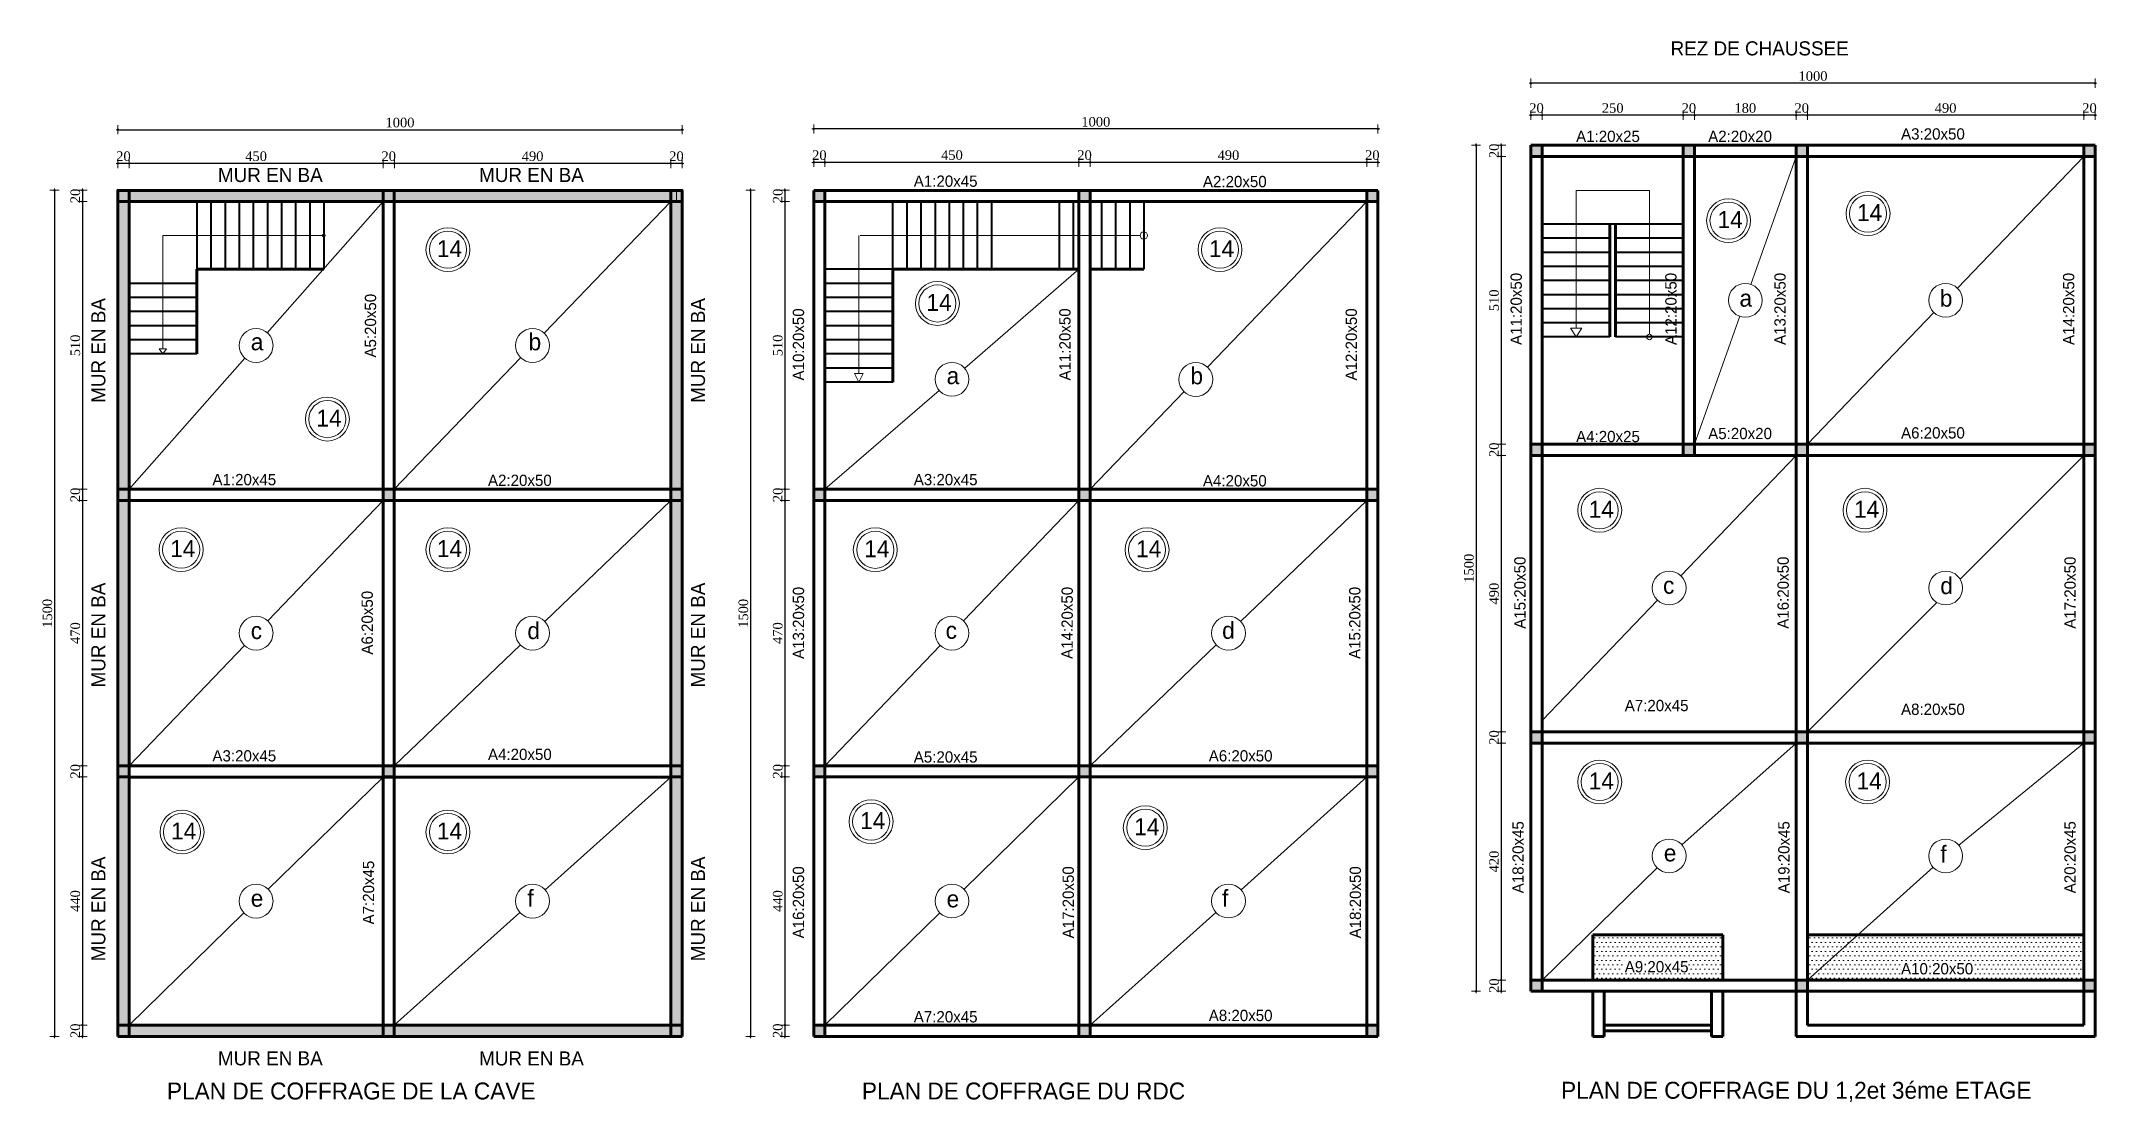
# Model space of a CAD drawing. Header units: millimetres. Extents: x -4146 to 23, y -2153 to 7365.
# Drawn here: x -4123 to -480, y -2153 to -273 of the extents above; entities that cross this region are included whole.
import ezdxf

# ---------------------------------------------------------------- set-up
doc = ezdxf.new("R2010")
doc.units = ezdxf.units.MM
doc.linetypes.add('ACAD_ISO04W100', pattern=[30, 24, -3, 0, -3])
for name, color, linetype, lineweight in [('AXE', 4, 'ACAD_ISO04W100', 20), ('Cotation', 242, 'Continuous', 20), ('Dalle', 11, 'Continuous', 20), ('ecriture', 122, 'Continuous', 40), ('escalier', 2, 'Continuous', 40), ('HA', 8, 'Continuous', 20), ('LIGNE', 255, 'Continuous', 20), ('MUR', 6, 'Continuous', 60)]:
    doc.layers.add(name, color=color, linetype=linetype, lineweight=lineweight)
doc.styles.add('cotation', font='times.ttf', dxfattribs={"height": 17})
doc.dimstyles.new('ech-100', dxfattribs={"dimtxt": 17, "dimasz": 0.02, "dimexe": 1.25, "dimexo": 0.625, "dimgap": 4, "dimtad": 1, "dimdec": 0, "dimtxsty": 'cotation', "dimblk": 'cotation', "dimcen": 2, "dimse1": 1, "dimse2": 1, "dimadec": 0, "dimazin": 0, "dimtfac": 1, "dimtdec": 0, "dimtix": 1, "dimtmove": 0, "dimatfit": 3, "dimldrblk": 'cotation', "dimfxl": 1.25, "dimtolj": 1, "dimarcsym": 0})
pattern_1 = [(0, (2504.263, 2010.81), (3.96875, 7.9375), [0, -7.9375])]

msp = doc.modelspace()

# ---------------------------------------------------------------- texts
at = {"layer": 'ecriture'}
for s, height, p in [('MUR EN BA', 25, (-3809.594, -522.476)), ('MUR EN BA', 25, (-3346.839, -522.476)), ('MUR EN BA', 25, (-3809.594, -2088.549)), ('MUR EN BA', 25, (-3346.839, -2088.746)), ('PLAN DE COFFRAGE DE LA CAVE', 30, (-3899.969, -2148.988)), ('PLAN DE COFFRAGE DU RDC', 30, (-2668.368, -2148.988)), ('PLAN DE COFFRAGE DU 1,2et 3éme ETAGE', 30, (-1429.294, -2147.712))]:
    msp.add_text(s, height=height, dxfattribs=at).set_placement(p)
for s, height, p in [('A11:20x50', 20, (-1498.865, -811.353)), ('A12:20x50', 20, (-1224.649, -811.353)), ('A13:20x50', 20, (-1031.287, -811.353)), ('A14:20x50', 20, (-519.786, -811.353)), ('MUR EN BA', 25, (-4009.076, -913.915)), ('A5:20x50', 20, (-3529.311, -833.71)), ('MUR EN BA', 25, (-2946.434, -913.915)), ('A10:20x50', 20, (-2770.828, -874.349)), ('A11:20x50', 20, (-2298.597, -874.349)), ('A12:20x50', 20, (-1791.098, -874.349)), ('A15:20x50', 20, (-1492.228, -1314.435)), ('A16:20x50', 20, (-1025.794, -1314.435)), ('A17:20x50', 20, (-517.267, -1314.435)), ('MUR EN BA', 25, (-4009.076, -1418.425)), ('MUR EN BA', 25, (-2946.434, -1418.425)), ('A6:20x50', 20, (-3535.058, -1360.306)), ('A13:20x50', 20, (-2770.828, -1368.024)), ('A14:20x50', 20, (-2294.645, -1368.024)), ('A15:20x50', 20, (-1784.901, -1368.024)), ('A18:20x45', 20, (-1495.549, -1783.477)), ('A19:20x45', 20, (-1024.407, -1783.477)), ('A20:20x45', 20, (-517.391, -1783.477)), ('MUR EN BA', 25, (-4009.076, -1904.037)), ('A7:20x45', 20, (-3532.752, -1838.669)), ('MUR EN BA', 25, (-2946.434, -1904.037)), ('A16:20x50', 20, (-2770.828, -1863.406)), ('A17:20x50', 20, (-2292.695, -1863.406)), ('A18:20x50', 20, (-1783.916, -1863.406))]:
    msp.add_text(s, height=height, rotation=90, dxfattribs=at).set_placement(p)
at = {"layer": 'ecriture', "attachment_point": 1}
for s, width, gutter_width, insert, char_height in [('REZ DE CHAUSSEE', 481.96947, 12.5, (-1235.246, -273.006), 25), ('A1:20x25', 2.8559, 12.5, (-1402.626, -431.477), 20), ('A2:20x20', 2.8559, 12.5, (-1168.574, -431.477), 20), ('A3:20x50', 2.8559, 12.5, (-826.772, -427.204), 20), ('A1:20x45', 2.8559, 12.5, (-2576.437, -510.924), 20), ('A2:20x50', 2.8559, 12.5, (-2064.012, -511.662), 20), ('14', 1.50304, 100, (-1152.004, -574.116), 30), ('14', 1.50304, 100, (-904.753, -561.611), 30), ('14', 1.50304, 100, (-3421.459, -625.568), 30), ('14', 1.50304, 100, (-2053.243, -625.568), 30), ('14', 1.50304, 100, (-2554.025, -720.902), 30), ('a', 2.24365, 100, (-1113.104, -713.464), 30), ('b', 2.24365, 100, (-757.979, -713.464), 30), ('a', 2.24365, 100, (-3751.444, -790.795), 30), ('b', 2.24365, 100, (-3258.988, -790.795), 30), ('a', 2.24365, 100, (-2518.223, -850.795), 30), ('b', 2.24365, 100, (-2086.136, -851.072), 30), ('14', 1.50304, 100, (-3635.09, -925.929), 30), ('A4:20x25', 2.8559, 12.5, (-1402.626, -963.662), 20), ('A5:20x20', 2.8559, 12.5, (-1168.574, -958.339), 20), ('A6:20x50', 2.8559, 12.5, (-826.772, -957.204), 20), ('A1:20x45', 2.8559, 12.5, (-3819.368, -1040.022), 20), ('A2:20x50', 2.8559, 12.5, (-3331.036, -1041.315), 20), ('A3:20x45', 2.8559, 12.5, (-2576.437, -1040.022), 20), ('A4:20x50', 2.8559, 12.5, (-2064.012, -1042.122), 20), ('14', 1.50304, 100, (-1380.286, -1087.575), 30), ('14', 1.50304, 100, (-910.119, -1087.575), 30), ('14', 1.50304, 100, (-3894.274, -1157.329), 30), ('14', 1.50304, 100, (-3421.459, -1157.329), 30), ('14', 1.50304, 100, (-2664.162, -1157.621), 30), ('14', 1.50304, 100, (-2182.478, -1157.621), 30), ('c', 2.24365, 100, (-1248.573, -1222.414), 30), ('d', 2.24365, 100, (-757.14, -1223.014), 30), ('c', 2.24365, 100, (-3751.444, -1302.771), 30), ('d', 2.24365, 100, (-3261.195, -1302.771), 30), ('c', 2.24365, 100, (-2519.973, -1302.312), 30), ('d', 2.24365, 100, (-2029.973, -1302.312), 30), ('A7:20x45', 2.8559, 12.5, (-1316.442, -1440.574), 20), ('A8:20x50', 2.8559, 12.5, (-826.772, -1447.204), 20), ('A3:20x45', 2.8559, 12.5, (-3819.368, -1529.745), 20), ('A4:20x50', 2.8559, 12.5, (-3331.036, -1527.204), 20), ('A6:20x50', 2.8559, 12.5, (-2053.66, -1529.745), 20), ('A5:20x45', 2.8559, 12.5, (-2576.437, -1531.749), 20), ('14', 1.50304, 100, (-1380.238, -1569.226), 30), ('14', 1.50304, 100, (-905.551, -1569.226), 30), ('14', 1.50304, 100, (-3892.692, -1657.953), 30), ('14', 1.50304, 100, (-3421.459, -1657.953), 30), ('14', 1.50304, 100, (-2671.523, -1639.539), 30), ('14', 1.50304, 100, (-2185.692, -1650.417), 30), ('e', 2.24365, 100, (-1247.21, -1696.898), 30), ('f', 2.24365, 100, (-757.167, -1698.999), 30), ('e', 2.24365, 100, (-3751.444, -1777.232), 30), ('f', 2.24365, 100, (-3261.195, -1777.129), 30), ('e', 2.24365, 100, (-2518.223, -1778.396), 30), ('f', 2.24365, 100, (-2029.973, -1777.312), 30), ('A9:20x45', 2.8559, 12.5, (-1316.442, -1903.621), 20), ('A10:20x50', 2.8559, 12.5, (-826.772, -1907.204), 20), ('A7:20x45', 2.8559, 12.5, (-2576.437, -1992.338), 20), ('A8:20x50', 2.8559, 12.5, (-2053.66, -1990.005), 20)]:
    msp.add_mtext_dynamic_manual_height_columns(s, width=width, gutter_width=gutter_width, heights=[0], dxfattribs=dict(at, insert=insert, char_height=char_height))

# ---------------------------------------------------------------- blocks, each defined once
blk = doc.blocks.new('cotation')
at = {"layer": 'Cotation'}
h = blk.add_hatch(color=256, dxfattribs=at)
h.paths.add_polyline_path([(57.15, 0), (62.15, 0, 0.414213562), (0, 62.15), (0, 57.15, -0.414213562)])
h.paths.add_polyline_path([(0, -57.15), (0, -62.15, 0.414213562), (62.15, 0), (57.15, 0, -0.414213562)])
h.paths.add_polyline_path([(0, -62.15), (0, -57.15, -0.414213562), (-57.15, 0), (-62.15, 0, 0.414213562)])
h.paths.add_polyline_path([(0, 57.15), (0, 62.15, 0.414213562), (-62.15, 0), (-57.15, 0, -0.414213562)])
for p, q in [((-152.4, 0), (152.4, 0)), ((0, 406.4), (0, -406.4))]:
    blk.add_line(p, q, dxfattribs=at)
for radius, start, end in [(62.15, 0, 180), (62.15, 180, 0), (57.15, 0, 180), (57.15, 180, 0)]:
    blk.add_arc((0, 0), radius, start, end, dxfattribs=at)
blk = doc.blocks.new('*D351')
at = {"layer": 'Defpoints', "color": 0}
for p in [(-3007, -489.5), (-3007, -537.2), (-2987, -537.2)]:
    blk.add_point(p, dxfattribs=at)
at = {"layer": 'HA', "color": 0, "lineweight": -2}
for p, q in [((-3007, -489.5), (-3007.1, -489.5)), ((-2987, -489.5), (-3007, -489.5)), ((-2987, -489.5), (-2987, -489.5))]:
    blk.add_line(p, q, dxfattribs=at)
at = {"layer": 'HA', "color": 0, "lineweight": -2, "xscale": 0.02, "yscale": 0.02, "zscale": 0.02}
blk.add_blockref('cotation', (-3007, -489.5), dxfattribs=at)
at = {"layer": 'HA', "color": 0, "lineweight": -2, "xscale": 0.02, "yscale": 0.02, "zscale": 0.02, "rotation": 180}
blk.add_blockref('cotation', (-2987, -489.5), dxfattribs=at)
at = {"layer": 'HA', "color": 0, "insert": (-2997, -476.8), "char_height": 17, "attachment_point": 5, "style": 'cotation'}
blk.add_mtext('\\A1;20', dxfattribs=at)
blk = doc.blocks.new('*D352')
at = {"layer": 'Defpoints', "color": 0}
for p in [(-3497, -489.5), (-3497, -489.7), (-3007, -537.2)]:
    blk.add_point(p, dxfattribs=at)
at = {"layer": 'HA', "color": 0, "lineweight": -2}
blk.add_line((-3007, -489.5), (-3497, -489.5), dxfattribs=at)
at = {"layer": 'HA', "color": 0, "lineweight": -2, "xscale": 0.02, "yscale": 0.02, "zscale": 0.02, "rotation": 180}
blk.add_blockref('cotation', (-3497, -489.5), dxfattribs=at)
at = {"layer": 'HA', "color": 0, "lineweight": -2, "xscale": 0.02, "yscale": 0.02, "zscale": 0.02}
blk.add_blockref('cotation', (-3007, -489.5), dxfattribs=at)
at = {"layer": 'HA', "color": 0, "insert": (-3252, -476.8), "char_height": 17, "attachment_point": 5, "style": 'cotation'}
blk.add_mtext('\\A1;490', dxfattribs=at)
blk = doc.blocks.new('*D353')
at = {"layer": 'Defpoints', "color": 0}
for p in [(-3517, -489.5), (-3497, -489.7), (-3517, -537.2)]:
    blk.add_point(p, dxfattribs=at)
at = {"layer": 'HA', "color": 0, "lineweight": -2}
for p, q in [((-3517, -489.5), (-3517.1, -489.5)), ((-3497, -489.5), (-3517, -489.5)), ((-3497, -489.5), (-3497, -489.5))]:
    blk.add_line(p, q, dxfattribs=at)
at = {"layer": 'HA', "color": 0, "lineweight": -2, "xscale": 0.02, "yscale": 0.02, "zscale": 0.02}
blk.add_blockref('cotation', (-3517, -489.5), dxfattribs=at)
at = {"layer": 'HA', "color": 0, "lineweight": -2, "xscale": 0.02, "yscale": 0.02, "zscale": 0.02, "rotation": 180}
blk.add_blockref('cotation', (-3497, -489.5), dxfattribs=at)
at = {"layer": 'HA', "color": 0, "insert": (-3507, -476.8), "char_height": 17, "attachment_point": 5, "style": 'cotation'}
blk.add_mtext('\\A1;20', dxfattribs=at)
blk = doc.blocks.new('*D354')
at = {"layer": 'Defpoints', "color": 0}
for p in [(-3967, -489.5), (-3967, -537.2), (-3517, -537.2)]:
    blk.add_point(p, dxfattribs=at)
at = {"layer": 'HA', "color": 0, "lineweight": -2}
blk.add_line((-3517, -489.5), (-3967, -489.5), dxfattribs=at)
at = {"layer": 'HA', "color": 0, "lineweight": -2, "xscale": 0.02, "yscale": 0.02, "zscale": 0.02, "rotation": 180}
blk.add_blockref('cotation', (-3967, -489.5), dxfattribs=at)
at = {"layer": 'HA', "color": 0, "lineweight": -2, "xscale": 0.02, "yscale": 0.02, "zscale": 0.02}
blk.add_blockref('cotation', (-3517, -489.5), dxfattribs=at)
at = {"layer": 'HA', "color": 0, "insert": (-3742, -476.8), "char_height": 17, "attachment_point": 5, "style": 'cotation'}
blk.add_mtext('\\A1;450', dxfattribs=at)
blk = doc.blocks.new('*D355')
at = {"layer": 'Defpoints', "color": 0}
for p in [(-3987, -489.5), (-3987, -537.2), (-3967, -537.2)]:
    blk.add_point(p, dxfattribs=at)
at = {"layer": 'HA', "color": 0, "lineweight": -2}
for p, q in [((-3987, -489.5), (-3987.1, -489.5)), ((-3967, -489.5), (-3987, -489.5)), ((-3967, -489.5), (-3967, -489.5))]:
    blk.add_line(p, q, dxfattribs=at)
at = {"layer": 'HA', "color": 0, "lineweight": -2, "xscale": 0.02, "yscale": 0.02, "zscale": 0.02}
blk.add_blockref('cotation', (-3987, -489.5), dxfattribs=at)
at = {"layer": 'HA', "color": 0, "lineweight": -2, "xscale": 0.02, "yscale": 0.02, "zscale": 0.02, "rotation": 180}
blk.add_blockref('cotation', (-3967, -489.5), dxfattribs=at)
at = {"layer": 'HA', "color": 0, "insert": (-3977, -476.8), "char_height": 17, "attachment_point": 5, "style": 'cotation'}
blk.add_mtext('\\A1;20', dxfattribs=at)
blk = doc.blocks.new('*D356')
at = {"layer": 'Defpoints', "color": 0}
for p in [(-2987, -429.7), (-3987, -537.2), (-2987, -537.2)]:
    blk.add_point(p, dxfattribs=at)
at = {"layer": 'HA', "color": 0, "lineweight": -2}
blk.add_line((-3987, -429.7), (-2987, -429.7), dxfattribs=at)
at = {"layer": 'HA', "color": 0, "lineweight": -2, "xscale": 0.02, "yscale": 0.02, "zscale": 0.02, "rotation": 180}
blk.add_blockref('cotation', (-3987, -429.7), dxfattribs=at)
at = {"layer": 'HA', "color": 0, "lineweight": -2, "xscale": 0.02, "yscale": 0.02, "zscale": 0.02}
blk.add_blockref('cotation', (-2987, -429.7), dxfattribs=at)
at = {"layer": 'HA', "color": 0, "insert": (-3487, -417.1), "char_height": 17, "attachment_point": 5, "style": 'cotation'}
blk.add_mtext('\\A1;1000', dxfattribs=at)
blk = doc.blocks.new('*D357')
at = {"layer": 'Defpoints', "color": 0}
for p in [(-3987, -537.2), (-4049.7, -557.2), (-3987, -557.2)]:
    blk.add_point(p, dxfattribs=at)
at = {"layer": 'HA', "color": 0, "lineweight": -2}
for p, q in [((-4049.7, -537.2), (-4049.7, -537.2)), ((-4049.7, -537.2), (-4049.7, -557.2)), ((-4049.7, -557.2), (-4049.7, -557.3))]:
    blk.add_line(p, q, dxfattribs=at)
at = {"layer": 'HA', "color": 0, "lineweight": -2, "xscale": 0.02, "yscale": 0.02, "zscale": 0.02}
for p, rotation in [((-4049.7, -537.2), 270), ((-4049.7, -557.2), 90)]:
    blk.add_blockref('cotation', p, dxfattribs=dict(at, rotation=rotation))
at = {"layer": 'HA', "color": 0, "insert": (-4062.3, -547.2), "char_height": 17, "attachment_point": 5, "rotation": 90, "style": 'cotation'}
blk.add_mtext('\\A1;20', dxfattribs=at)
blk = doc.blocks.new('*D358')
at = {"layer": 'Defpoints', "color": 0}
for p in [(-3987, -557.2), (-4049.7, -1067.2), (-3987, -1067.2)]:
    blk.add_point(p, dxfattribs=at)
at = {"layer": 'HA', "color": 0, "lineweight": -2}
blk.add_line((-4049.7, -557.2), (-4049.7, -1067.2), dxfattribs=at)
at = {"layer": 'HA', "color": 0, "lineweight": -2, "xscale": 0.02, "yscale": 0.02, "zscale": 0.02}
for p, rotation in [((-4049.7, -557.2), 90), ((-4049.7, -1067.2), 270)]:
    blk.add_blockref('cotation', p, dxfattribs=dict(at, rotation=rotation))
at = {"layer": 'HA', "color": 0, "insert": (-4062.3, -812.2), "char_height": 17, "attachment_point": 5, "rotation": 90, "style": 'cotation'}
blk.add_mtext('\\A1;510', dxfattribs=at)
blk = doc.blocks.new('*D359')
at = {"layer": 'Defpoints', "color": 0}
for p in [(-4049.7, -1087.2), (-3987, -1067.2), (-3987, -1087.2)]:
    blk.add_point(p, dxfattribs=at)
at = {"layer": 'HA', "color": 0, "lineweight": -2}
for p, q in [((-4049.7, -1067.2), (-4049.7, -1067.2)), ((-4049.7, -1067.2), (-4049.7, -1087.2)), ((-4049.7, -1087.2), (-4049.7, -1087.3))]:
    blk.add_line(p, q, dxfattribs=at)
at = {"layer": 'HA', "color": 0, "lineweight": -2, "xscale": 0.02, "yscale": 0.02, "zscale": 0.02}
for p, rotation in [((-4049.7, -1067.2), 270), ((-4049.7, -1087.2), 90)]:
    blk.add_blockref('cotation', p, dxfattribs=dict(at, rotation=rotation))
at = {"layer": 'HA', "color": 0, "insert": (-4062.3, -1077.2), "char_height": 17, "attachment_point": 5, "rotation": 90, "style": 'cotation'}
blk.add_mtext('\\A1;20', dxfattribs=at)
blk = doc.blocks.new('*D360')
at = {"layer": 'Defpoints', "color": 0}
for p in [(-3987, -1087.2), (-4049.7, -1557.2), (-3987, -1557.2)]:
    blk.add_point(p, dxfattribs=at)
at = {"layer": 'HA', "color": 0, "lineweight": -2}
blk.add_line((-4049.7, -1087.2), (-4049.7, -1557.2), dxfattribs=at)
at = {"layer": 'HA', "color": 0, "lineweight": -2, "xscale": 0.02, "yscale": 0.02, "zscale": 0.02}
for p, rotation in [((-4049.7, -1087.2), 90), ((-4049.7, -1557.2), 270)]:
    blk.add_blockref('cotation', p, dxfattribs=dict(at, rotation=rotation))
at = {"layer": 'HA', "color": 0, "insert": (-4062.3, -1322.2), "char_height": 17, "attachment_point": 5, "rotation": 90, "style": 'cotation'}
blk.add_mtext('\\A1;470', dxfattribs=at)
blk = doc.blocks.new('*D361')
at = {"layer": 'Defpoints', "color": 0}
for p in [(-3987, -1557.2), (-4049.7, -1577.2), (-3987, -1577.2)]:
    blk.add_point(p, dxfattribs=at)
at = {"layer": 'HA', "color": 0, "lineweight": -2}
for p, q in [((-4049.7, -1557.2), (-4049.7, -1557.2)), ((-4049.7, -1557.2), (-4049.7, -1577.2)), ((-4049.7, -1577.2), (-4049.7, -1577.3))]:
    blk.add_line(p, q, dxfattribs=at)
at = {"layer": 'HA', "color": 0, "lineweight": -2, "xscale": 0.02, "yscale": 0.02, "zscale": 0.02}
for p, rotation in [((-4049.7, -1557.2), 270), ((-4049.7, -1577.2), 90)]:
    blk.add_blockref('cotation', p, dxfattribs=dict(at, rotation=rotation))
at = {"layer": 'HA', "color": 0, "insert": (-4062.3, -1567.2), "char_height": 17, "attachment_point": 5, "rotation": 90, "style": 'cotation'}
blk.add_mtext('\\A1;20', dxfattribs=at)
blk = doc.blocks.new('*D362')
at = {"layer": 'Defpoints', "color": 0}
for p in [(-3987, -1577.2), (-4049.7, -2017.2), (-3987, -2017.2)]:
    blk.add_point(p, dxfattribs=at)
at = {"layer": 'HA', "color": 0, "lineweight": -2}
blk.add_line((-4049.7, -1577.2), (-4049.7, -2017.2), dxfattribs=at)
at = {"layer": 'HA', "color": 0, "lineweight": -2, "xscale": 0.02, "yscale": 0.02, "zscale": 0.02}
for p, rotation in [((-4049.7, -1577.2), 90), ((-4049.7, -2017.2), 270)]:
    blk.add_blockref('cotation', p, dxfattribs=dict(at, rotation=rotation))
at = {"layer": 'HA', "color": 0, "insert": (-4062.3, -1797.2), "char_height": 17, "attachment_point": 5, "rotation": 90, "style": 'cotation'}
blk.add_mtext('\\A1;440', dxfattribs=at)
blk = doc.blocks.new('*D363')
at = {"layer": 'Defpoints', "color": 0}
for p in [(-4049.7, -2037.2), (-3987, -2017.2), (-3987, -2037.2)]:
    blk.add_point(p, dxfattribs=at)
at = {"layer": 'HA', "color": 0, "lineweight": -2}
for p, q in [((-4049.7, -2017.2), (-4049.7, -2017.2)), ((-4049.7, -2017.2), (-4049.7, -2037.2)), ((-4049.7, -2037.2), (-4049.7, -2037.3))]:
    blk.add_line(p, q, dxfattribs=at)
at = {"layer": 'HA', "color": 0, "lineweight": -2, "xscale": 0.02, "yscale": 0.02, "zscale": 0.02}
for p, rotation in [((-4049.7, -2017.2), 270), ((-4049.7, -2037.2), 90)]:
    blk.add_blockref('cotation', p, dxfattribs=dict(at, rotation=rotation))
at = {"layer": 'HA', "color": 0, "insert": (-4062.3, -2027.2), "char_height": 17, "attachment_point": 5, "rotation": 90, "style": 'cotation'}
blk.add_mtext('\\A1;20', dxfattribs=at)
blk = doc.blocks.new('*D364')
at = {"layer": 'Defpoints', "color": 0}
for p in [(-3987, -537.2), (-4099.2, -2037.2), (-3987, -2037.2)]:
    blk.add_point(p, dxfattribs=at)
at = {"layer": 'HA', "color": 0, "lineweight": -2}
blk.add_line((-4099.2, -537.2), (-4099.2, -2037.2), dxfattribs=at)
at = {"layer": 'HA', "color": 0, "lineweight": -2, "xscale": 0.02, "yscale": 0.02, "zscale": 0.02}
for p, rotation in [((-4099.2, -537.2), 90), ((-4099.2, -2037.2), 270)]:
    blk.add_blockref('cotation', p, dxfattribs=dict(at, rotation=rotation))
at = {"layer": 'HA', "color": 0, "insert": (-4111.8, -1287.2), "char_height": 17, "attachment_point": 5, "rotation": 90, "style": 'cotation'}
blk.add_mtext('\\A1;1500', dxfattribs=at)
blk = doc.blocks.new('*D366')
at = {"layer": 'Defpoints', "color": 0}
for p in [(-1773.8, -487.6), (-1773.8, -537.2), (-1753.8, -537.2)]:
    blk.add_point(p, dxfattribs=at)
at = {"layer": 'HA', "color": 0, "lineweight": -2}
for p, q in [((-1773.8, -487.6), (-1773.8, -487.6)), ((-1753.8, -487.6), (-1773.8, -487.6)), ((-1753.8, -487.6), (-1753.8, -487.6))]:
    blk.add_line(p, q, dxfattribs=at)
at = {"layer": 'HA', "color": 0, "lineweight": -2, "xscale": 0.02, "yscale": 0.02, "zscale": 0.02}
blk.add_blockref('cotation', (-1773.8, -487.6), dxfattribs=at)
at = {"layer": 'HA', "color": 0, "lineweight": -2, "xscale": 0.02, "yscale": 0.02, "zscale": 0.02, "rotation": 180}
blk.add_blockref('cotation', (-1753.8, -487.6), dxfattribs=at)
at = {"layer": 'HA', "color": 0, "insert": (-1763.8, -474.9), "char_height": 17, "attachment_point": 5, "style": 'cotation'}
blk.add_mtext('\\A1;20', dxfattribs=at)
blk = doc.blocks.new('*D367')
at = {"layer": 'Defpoints', "color": 0}
for p in [(-2263.8, -487.6), (-2263.8, -537.2), (-1773.8, -537.2)]:
    blk.add_point(p, dxfattribs=at)
at = {"layer": 'HA', "color": 0, "lineweight": -2}
blk.add_line((-1773.8, -487.6), (-2263.8, -487.6), dxfattribs=at)
at = {"layer": 'HA', "color": 0, "lineweight": -2, "xscale": 0.02, "yscale": 0.02, "zscale": 0.02, "rotation": 180}
blk.add_blockref('cotation', (-2263.8, -487.6), dxfattribs=at)
at = {"layer": 'HA', "color": 0, "lineweight": -2, "xscale": 0.02, "yscale": 0.02, "zscale": 0.02}
blk.add_blockref('cotation', (-1773.8, -487.6), dxfattribs=at)
at = {"layer": 'HA', "color": 0, "insert": (-2018.8, -474.9), "char_height": 17, "attachment_point": 5, "style": 'cotation'}
blk.add_mtext('\\A1;490', dxfattribs=at)
blk = doc.blocks.new('*D368')
at = {"layer": 'Defpoints', "color": 0}
for p in [(-2283.8, -487.6), (-2283.8, -537.2), (-2263.8, -537.2)]:
    blk.add_point(p, dxfattribs=at)
at = {"layer": 'HA', "color": 0, "lineweight": -2}
for p, q in [((-2283.8, -487.6), (-2283.8, -487.6)), ((-2263.8, -487.6), (-2283.8, -487.6)), ((-2263.8, -487.6), (-2263.8, -487.6))]:
    blk.add_line(p, q, dxfattribs=at)
at = {"layer": 'HA', "color": 0, "lineweight": -2, "xscale": 0.02, "yscale": 0.02, "zscale": 0.02}
blk.add_blockref('cotation', (-2283.8, -487.6), dxfattribs=at)
at = {"layer": 'HA', "color": 0, "lineweight": -2, "xscale": 0.02, "yscale": 0.02, "zscale": 0.02, "rotation": 180}
blk.add_blockref('cotation', (-2263.8, -487.6), dxfattribs=at)
at = {"layer": 'HA', "color": 0, "insert": (-2273.8, -474.9), "char_height": 17, "attachment_point": 5, "style": 'cotation'}
blk.add_mtext('\\A1;20', dxfattribs=at)
blk = doc.blocks.new('*D369')
at = {"layer": 'Defpoints', "color": 0}
for p in [(-2733.8, -487.6), (-2733.8, -537.2), (-2283.8, -537.2)]:
    blk.add_point(p, dxfattribs=at)
at = {"layer": 'HA', "color": 0, "lineweight": -2}
blk.add_line((-2283.8, -487.6), (-2733.8, -487.6), dxfattribs=at)
at = {"layer": 'HA', "color": 0, "lineweight": -2, "xscale": 0.02, "yscale": 0.02, "zscale": 0.02, "rotation": 180}
blk.add_blockref('cotation', (-2733.8, -487.6), dxfattribs=at)
at = {"layer": 'HA', "color": 0, "lineweight": -2, "xscale": 0.02, "yscale": 0.02, "zscale": 0.02}
blk.add_blockref('cotation', (-2283.8, -487.6), dxfattribs=at)
at = {"layer": 'HA', "color": 0, "insert": (-2508.8, -474.9), "char_height": 17, "attachment_point": 5, "style": 'cotation'}
blk.add_mtext('\\A1;450', dxfattribs=at)
blk = doc.blocks.new('*D370')
at = {"layer": 'Defpoints', "color": 0}
for p in [(-2753.8, -487.6), (-2753.8, -537.2), (-2733.8, -537.2)]:
    blk.add_point(p, dxfattribs=at)
at = {"layer": 'HA', "color": 0, "lineweight": -2}
for p, q in [((-2753.8, -487.6), (-2753.8, -487.6)), ((-2733.8, -487.6), (-2753.8, -487.6)), ((-2733.8, -487.6), (-2733.8, -487.6))]:
    blk.add_line(p, q, dxfattribs=at)
at = {"layer": 'HA', "color": 0, "lineweight": -2, "xscale": 0.02, "yscale": 0.02, "zscale": 0.02}
blk.add_blockref('cotation', (-2753.8, -487.6), dxfattribs=at)
at = {"layer": 'HA', "color": 0, "lineweight": -2, "xscale": 0.02, "yscale": 0.02, "zscale": 0.02, "rotation": 180}
blk.add_blockref('cotation', (-2733.8, -487.6), dxfattribs=at)
at = {"layer": 'HA', "color": 0, "insert": (-2743.8, -474.9), "char_height": 17, "attachment_point": 5, "style": 'cotation'}
blk.add_mtext('\\A1;20', dxfattribs=at)
blk = doc.blocks.new('*D371')
at = {"layer": 'Defpoints', "color": 0}
for p in [(-2753.8, -428.4), (-2753.8, -537.2), (-1753.8, -537.2)]:
    blk.add_point(p, dxfattribs=at)
at = {"layer": 'HA', "color": 0, "lineweight": -2}
blk.add_line((-1753.8, -428.4), (-2753.8, -428.4), dxfattribs=at)
at = {"layer": 'HA', "color": 0, "lineweight": -2, "xscale": 0.02, "yscale": 0.02, "zscale": 0.02, "rotation": 180}
blk.add_blockref('cotation', (-2753.8, -428.4), dxfattribs=at)
at = {"layer": 'HA', "color": 0, "lineweight": -2, "xscale": 0.02, "yscale": 0.02, "zscale": 0.02}
blk.add_blockref('cotation', (-1753.8, -428.4), dxfattribs=at)
at = {"layer": 'HA', "color": 0, "insert": (-2253.8, -415.8), "char_height": 17, "attachment_point": 5, "style": 'cotation'}
blk.add_mtext('\\A1;1000', dxfattribs=at)
blk = doc.blocks.new('*D372')
at = {"layer": 'Defpoints', "color": 0}
for p in [(-2753.8, -537.2), (-2804.9, -557.2), (-2753.8, -557.2)]:
    blk.add_point(p, dxfattribs=at)
at = {"layer": 'HA', "color": 0, "lineweight": -2}
for p, q in [((-2804.9, -537.2), (-2804.9, -537.2)), ((-2804.9, -537.2), (-2804.9, -557.2)), ((-2804.9, -557.2), (-2804.9, -557.3))]:
    blk.add_line(p, q, dxfattribs=at)
at = {"layer": 'HA', "color": 0, "lineweight": -2, "xscale": 0.02, "yscale": 0.02, "zscale": 0.02}
for p, rotation in [((-2804.9, -537.2), 270), ((-2804.9, -557.2), 90)]:
    blk.add_blockref('cotation', p, dxfattribs=dict(at, rotation=rotation))
at = {"layer": 'HA', "color": 0, "insert": (-2817.5, -547.2), "char_height": 17, "attachment_point": 5, "rotation": 90, "style": 'cotation'}
blk.add_mtext('\\A1;20', dxfattribs=at)
blk = doc.blocks.new('*D373')
at = {"layer": 'Defpoints', "color": 0}
for p in [(-2753.8, -557.2), (-2804.9, -1067.2), (-2753.8, -1067.2)]:
    blk.add_point(p, dxfattribs=at)
at = {"layer": 'HA', "color": 0, "lineweight": -2}
blk.add_line((-2804.9, -557.2), (-2804.9, -1067.2), dxfattribs=at)
at = {"layer": 'HA', "color": 0, "lineweight": -2, "xscale": 0.02, "yscale": 0.02, "zscale": 0.02}
for p, rotation in [((-2804.9, -557.2), 90), ((-2804.9, -1067.2), 270)]:
    blk.add_blockref('cotation', p, dxfattribs=dict(at, rotation=rotation))
at = {"layer": 'HA', "color": 0, "insert": (-2817.5, -812.2), "char_height": 17, "attachment_point": 5, "rotation": 90, "style": 'cotation'}
blk.add_mtext('\\A1;510', dxfattribs=at)
blk = doc.blocks.new('*D374')
at = {"layer": 'Defpoints', "color": 0}
for p in [(-2804.9, -1087.2), (-2753.8, -1067.2), (-2753.8, -1087.2)]:
    blk.add_point(p, dxfattribs=at)
at = {"layer": 'HA', "color": 0, "lineweight": -2}
for p, q in [((-2804.9, -1067.2), (-2804.9, -1067.2)), ((-2804.9, -1067.2), (-2804.9, -1087.2)), ((-2804.9, -1087.2), (-2804.9, -1087.3))]:
    blk.add_line(p, q, dxfattribs=at)
at = {"layer": 'HA', "color": 0, "lineweight": -2, "xscale": 0.02, "yscale": 0.02, "zscale": 0.02}
for p, rotation in [((-2804.9, -1067.2), 270), ((-2804.9, -1087.2), 90)]:
    blk.add_blockref('cotation', p, dxfattribs=dict(at, rotation=rotation))
at = {"layer": 'HA', "color": 0, "insert": (-2817.5, -1077.2), "char_height": 17, "attachment_point": 5, "rotation": 90, "style": 'cotation'}
blk.add_mtext('\\A1;20', dxfattribs=at)
blk = doc.blocks.new('*D375')
at = {"layer": 'Defpoints', "color": 0}
for p in [(-2753.8, -1087.2), (-2804.9, -1557.2), (-2753.8, -1557.2)]:
    blk.add_point(p, dxfattribs=at)
at = {"layer": 'HA', "color": 0, "lineweight": -2}
blk.add_line((-2804.9, -1087.2), (-2804.9, -1557.2), dxfattribs=at)
at = {"layer": 'HA', "color": 0, "lineweight": -2, "xscale": 0.02, "yscale": 0.02, "zscale": 0.02}
for p, rotation in [((-2804.9, -1087.2), 90), ((-2804.9, -1557.2), 270)]:
    blk.add_blockref('cotation', p, dxfattribs=dict(at, rotation=rotation))
at = {"layer": 'HA', "color": 0, "insert": (-2817.5, -1322.2), "char_height": 17, "attachment_point": 5, "rotation": 90, "style": 'cotation'}
blk.add_mtext('\\A1;470', dxfattribs=at)
blk = doc.blocks.new('*D376')
at = {"layer": 'Defpoints', "color": 0}
for p in [(-2753.8, -1557.2), (-2804.9, -1577.2), (-2753.8, -1577.2)]:
    blk.add_point(p, dxfattribs=at)
at = {"layer": 'HA', "color": 0, "lineweight": -2}
for p, q in [((-2804.9, -1557.2), (-2804.9, -1557.2)), ((-2804.9, -1557.2), (-2804.9, -1577.2)), ((-2804.9, -1577.2), (-2804.9, -1577.3))]:
    blk.add_line(p, q, dxfattribs=at)
at = {"layer": 'HA', "color": 0, "lineweight": -2, "xscale": 0.02, "yscale": 0.02, "zscale": 0.02}
for p, rotation in [((-2804.9, -1557.2), 270), ((-2804.9, -1577.2), 90)]:
    blk.add_blockref('cotation', p, dxfattribs=dict(at, rotation=rotation))
at = {"layer": 'HA', "color": 0, "insert": (-2817.5, -1567.2), "char_height": 17, "attachment_point": 5, "rotation": 90, "style": 'cotation'}
blk.add_mtext('\\A1;20', dxfattribs=at)
blk = doc.blocks.new('*D377')
at = {"layer": 'Defpoints', "color": 0}
for p in [(-2753.8, -1577.2), (-2804.9, -2017.2), (-2753.8, -2017.2)]:
    blk.add_point(p, dxfattribs=at)
at = {"layer": 'HA', "color": 0, "lineweight": -2}
blk.add_line((-2804.9, -1577.2), (-2804.9, -2017.2), dxfattribs=at)
at = {"layer": 'HA', "color": 0, "lineweight": -2, "xscale": 0.02, "yscale": 0.02, "zscale": 0.02}
for p, rotation in [((-2804.9, -1577.2), 90), ((-2804.9, -2017.2), 270)]:
    blk.add_blockref('cotation', p, dxfattribs=dict(at, rotation=rotation))
at = {"layer": 'HA', "color": 0, "insert": (-2817.5, -1797.2), "char_height": 17, "attachment_point": 5, "rotation": 90, "style": 'cotation'}
blk.add_mtext('\\A1;440', dxfattribs=at)
blk = doc.blocks.new('*D378')
at = {"layer": 'Defpoints', "color": 0}
for p in [(-2804.9, -2037.2), (-2753.8, -2017.2), (-2753.8, -2037.2)]:
    blk.add_point(p, dxfattribs=at)
at = {"layer": 'HA', "color": 0, "lineweight": -2}
for p, q in [((-2804.9, -2017.2), (-2804.9, -2017.2)), ((-2804.9, -2017.2), (-2804.9, -2037.2)), ((-2804.9, -2037.2), (-2804.9, -2037.3))]:
    blk.add_line(p, q, dxfattribs=at)
at = {"layer": 'HA', "color": 0, "lineweight": -2, "xscale": 0.02, "yscale": 0.02, "zscale": 0.02}
for p, rotation in [((-2804.9, -2017.2), 270), ((-2804.9, -2037.2), 90)]:
    blk.add_blockref('cotation', p, dxfattribs=dict(at, rotation=rotation))
at = {"layer": 'HA', "color": 0, "insert": (-2817.5, -2027.2), "char_height": 17, "attachment_point": 5, "rotation": 90, "style": 'cotation'}
blk.add_mtext('\\A1;20', dxfattribs=at)
blk = doc.blocks.new('*D379')
at = {"layer": 'Defpoints', "color": 0}
for p in [(-2753.8, -537.2), (-2865.8, -2037.2), (-2753.8, -2037.2)]:
    blk.add_point(p, dxfattribs=at)
at = {"layer": 'HA', "color": 0, "lineweight": -2}
blk.add_line((-2865.8, -537.2), (-2865.8, -2037.2), dxfattribs=at)
at = {"layer": 'HA', "color": 0, "lineweight": -2, "xscale": 0.02, "yscale": 0.02, "zscale": 0.02}
for p, rotation in [((-2865.8, -537.2), 90), ((-2865.8, -2037.2), 270)]:
    blk.add_blockref('cotation', p, dxfattribs=dict(at, rotation=rotation))
at = {"layer": 'HA', "color": 0, "insert": (-2878.4, -1287.2), "char_height": 17, "attachment_point": 5, "rotation": 90, "style": 'cotation'}
blk.add_mtext('\\A1;1500', dxfattribs=at)
blk = doc.blocks.new('*D397')
at = {"layer": 'Defpoints', "color": 0}
for p in [(-502.8, -404), (-502.8, -457.2), (-482.8, -457.2)]:
    blk.add_point(p, dxfattribs=at)
at = {"layer": 'HA', "color": 0, "lineweight": -2}
for p, q in [((-502.8, -404), (-502.8, -404)), ((-482.8, -404), (-502.8, -404)), ((-482.7, -404), (-482.7, -404))]:
    blk.add_line(p, q, dxfattribs=at)
at = {"layer": 'HA', "color": 0, "lineweight": -2, "xscale": 0.02, "yscale": 0.02, "zscale": 0.02}
blk.add_blockref('cotation', (-502.8, -404), dxfattribs=at)
at = {"layer": 'HA', "color": 0, "lineweight": -2, "xscale": 0.02, "yscale": 0.02, "zscale": 0.02, "rotation": 180}
blk.add_blockref('cotation', (-482.8, -404), dxfattribs=at)
at = {"layer": 'HA', "color": 0, "insert": (-492.8, -391.4), "char_height": 17, "attachment_point": 5, "style": 'cotation'}
blk.add_mtext('\\A1;20', dxfattribs=at)
blk = doc.blocks.new('*D398')
at = {"layer": 'Defpoints', "color": 0}
for p in [(-992.8, -404), (-992.8, -457.2), (-502.8, -457.2)]:
    blk.add_point(p, dxfattribs=at)
at = {"layer": 'HA', "color": 0, "lineweight": -2}
blk.add_line((-502.8, -404), (-992.7, -404), dxfattribs=at)
at = {"layer": 'HA', "color": 0, "lineweight": -2, "xscale": 0.02, "yscale": 0.02, "zscale": 0.02, "rotation": 180}
blk.add_blockref('cotation', (-992.8, -404), dxfattribs=at)
at = {"layer": 'HA', "color": 0, "lineweight": -2, "xscale": 0.02, "yscale": 0.02, "zscale": 0.02}
blk.add_blockref('cotation', (-502.8, -404), dxfattribs=at)
at = {"layer": 'HA', "color": 0, "insert": (-747.8, -391.3), "char_height": 17, "attachment_point": 5, "style": 'cotation'}
blk.add_mtext('\\A1;490', dxfattribs=at)
blk = doc.blocks.new('*D399')
at = {"layer": 'Defpoints', "color": 0}
for p in [(-1012.8, -404), (-1012.8, -457.2), (-992.8, -457.2)]:
    blk.add_point(p, dxfattribs=at)
at = {"layer": 'HA', "color": 0, "lineweight": -2}
for p, q in [((-1012.8, -404), (-1012.8, -404)), ((-992.8, -404), (-1012.8, -404)), ((-992.7, -404), (-992.7, -404))]:
    blk.add_line(p, q, dxfattribs=at)
at = {"layer": 'HA', "color": 0, "lineweight": -2, "xscale": 0.02, "yscale": 0.02, "zscale": 0.02}
blk.add_blockref('cotation', (-1012.8, -404), dxfattribs=at)
at = {"layer": 'HA', "color": 0, "lineweight": -2, "xscale": 0.02, "yscale": 0.02, "zscale": 0.02, "rotation": 180}
blk.add_blockref('cotation', (-992.8, -404), dxfattribs=at)
at = {"layer": 'HA', "color": 0, "insert": (-1002.8, -391.4), "char_height": 17, "attachment_point": 5, "style": 'cotation'}
blk.add_mtext('\\A1;20', dxfattribs=at)
blk = doc.blocks.new('*D400')
at = {"layer": 'Defpoints', "color": 0}
for p in [(-1192.8, -404), (-1192.8, -457.2), (-1012.8, -457.2)]:
    blk.add_point(p, dxfattribs=at)
at = {"layer": 'HA', "color": 0, "lineweight": -2}
blk.add_line((-1012.8, -404), (-1192.7, -404), dxfattribs=at)
at = {"layer": 'HA', "color": 0, "lineweight": -2, "xscale": 0.02, "yscale": 0.02, "zscale": 0.02, "rotation": 180}
blk.add_blockref('cotation', (-1192.8, -404), dxfattribs=at)
at = {"layer": 'HA', "color": 0, "lineweight": -2, "xscale": 0.02, "yscale": 0.02, "zscale": 0.02}
blk.add_blockref('cotation', (-1012.8, -404), dxfattribs=at)
at = {"layer": 'HA', "color": 0, "insert": (-1102.8, -391.4), "char_height": 17, "attachment_point": 5, "style": 'cotation'}
blk.add_mtext('\\A1;180', dxfattribs=at)
blk = doc.blocks.new('*D401')
at = {"layer": 'Defpoints', "color": 0}
for p in [(-1212.8, -404), (-1212.8, -457.2), (-1192.8, -457.2)]:
    blk.add_point(p, dxfattribs=at)
at = {"layer": 'HA', "color": 0, "lineweight": -2}
for p, q in [((-1212.8, -404), (-1212.8, -404)), ((-1192.8, -404), (-1212.8, -404)), ((-1192.7, -404), (-1192.7, -404))]:
    blk.add_line(p, q, dxfattribs=at)
at = {"layer": 'HA', "color": 0, "lineweight": -2, "xscale": 0.02, "yscale": 0.02, "zscale": 0.02}
blk.add_blockref('cotation', (-1212.8, -404), dxfattribs=at)
at = {"layer": 'HA', "color": 0, "lineweight": -2, "xscale": 0.02, "yscale": 0.02, "zscale": 0.02, "rotation": 180}
blk.add_blockref('cotation', (-1192.8, -404), dxfattribs=at)
at = {"layer": 'HA', "color": 0, "insert": (-1202.8, -391.4), "char_height": 17, "attachment_point": 5, "style": 'cotation'}
blk.add_mtext('\\A1;20', dxfattribs=at)
blk = doc.blocks.new('*D402')
at = {"layer": 'Defpoints', "color": 0}
for p in [(-1462.8, -404), (-1462.8, -457.2), (-1212.8, -457.2)]:
    blk.add_point(p, dxfattribs=at)
at = {"layer": 'HA', "color": 0, "lineweight": -2}
blk.add_line((-1212.8, -404), (-1462.7, -404), dxfattribs=at)
at = {"layer": 'HA', "color": 0, "lineweight": -2, "xscale": 0.02, "yscale": 0.02, "zscale": 0.02, "rotation": 180}
blk.add_blockref('cotation', (-1462.8, -404), dxfattribs=at)
at = {"layer": 'HA', "color": 0, "lineweight": -2, "xscale": 0.02, "yscale": 0.02, "zscale": 0.02}
blk.add_blockref('cotation', (-1212.8, -404), dxfattribs=at)
at = {"layer": 'HA', "color": 0, "insert": (-1337.8, -391.4), "char_height": 17, "attachment_point": 5, "style": 'cotation'}
blk.add_mtext('\\A1;250', dxfattribs=at)
blk = doc.blocks.new('*D403')
at = {"layer": 'Defpoints', "color": 0}
for p in [(-1482.8, -404), (-1482.8, -457.2), (-1462.8, -457.2)]:
    blk.add_point(p, dxfattribs=at)
at = {"layer": 'HA', "color": 0, "lineweight": -2}
for p, q in [((-1482.8, -404), (-1482.8, -404)), ((-1462.8, -404), (-1482.8, -404)), ((-1462.7, -404), (-1462.7, -404))]:
    blk.add_line(p, q, dxfattribs=at)
at = {"layer": 'HA', "color": 0, "lineweight": -2, "xscale": 0.02, "yscale": 0.02, "zscale": 0.02}
blk.add_blockref('cotation', (-1482.8, -404), dxfattribs=at)
at = {"layer": 'HA', "color": 0, "lineweight": -2, "xscale": 0.02, "yscale": 0.02, "zscale": 0.02, "rotation": 180}
blk.add_blockref('cotation', (-1462.8, -404), dxfattribs=at)
at = {"layer": 'HA', "color": 0, "insert": (-1472.8, -391.4), "char_height": 17, "attachment_point": 5, "style": 'cotation'}
blk.add_mtext('\\A1;20', dxfattribs=at)
blk = doc.blocks.new('*D388')
at = {"layer": 'Defpoints', "color": 0}
for p in [(-1482.8, -347.3), (-1482.8, -457.2), (-482.8, -457.2)]:
    blk.add_point(p, dxfattribs=at)
at = {"layer": 'HA', "color": 0, "lineweight": -2}
blk.add_line((-482.8, -347.3), (-1482.7, -347.3), dxfattribs=at)
at = {"layer": 'HA', "color": 0, "lineweight": -2, "xscale": 0.02, "yscale": 0.02, "zscale": 0.02, "rotation": 180}
blk.add_blockref('cotation', (-1482.8, -347.3), dxfattribs=at)
at = {"layer": 'HA', "color": 0, "lineweight": -2, "xscale": 0.02, "yscale": 0.02, "zscale": 0.02}
blk.add_blockref('cotation', (-482.8, -347.3), dxfattribs=at)
at = {"layer": 'HA', "color": 0, "insert": (-982.8, -334.7), "char_height": 17, "attachment_point": 5, "style": 'cotation'}
blk.add_mtext('\\A1;1000', dxfattribs=at)
blk = doc.blocks.new('*D389')
at = {"layer": 'Defpoints', "color": 0}
for p in [(-1482.8, -457.2), (-1535.3, -477.2), (-1482.8, -477.2)]:
    blk.add_point(p, dxfattribs=at)
at = {"layer": 'HA', "color": 0, "lineweight": -2}
for p, q in [((-1535.3, -457.2), (-1535.3, -457.2)), ((-1535.3, -457.2), (-1535.3, -477.2)), ((-1535.3, -477.2), (-1535.3, -477.3))]:
    blk.add_line(p, q, dxfattribs=at)
at = {"layer": 'HA', "color": 0, "lineweight": -2, "xscale": 0.02, "yscale": 0.02, "zscale": 0.02}
for p, rotation in [((-1535.3, -457.2), 270), ((-1535.3, -477.2), 90)]:
    blk.add_blockref('cotation', p, dxfattribs=dict(at, rotation=rotation))
at = {"layer": 'HA', "color": 0, "insert": (-1548, -467.2), "char_height": 17, "attachment_point": 5, "rotation": 90, "style": 'cotation'}
blk.add_mtext('\\A1;20', dxfattribs=at)
blk = doc.blocks.new('*D390')
at = {"layer": 'Defpoints', "color": 0}
for p in [(-1482.8, -477.2), (-1535.3, -987.2), (-1482.8, -987.2)]:
    blk.add_point(p, dxfattribs=at)
at = {"layer": 'HA', "color": 0, "lineweight": -2}
blk.add_line((-1535.3, -477.2), (-1535.3, -987.2), dxfattribs=at)
at = {"layer": 'HA', "color": 0, "lineweight": -2, "xscale": 0.02, "yscale": 0.02, "zscale": 0.02}
for p, rotation in [((-1535.3, -477.2), 90), ((-1535.3, -987.2), 270)]:
    blk.add_blockref('cotation', p, dxfattribs=dict(at, rotation=rotation))
at = {"layer": 'HA', "color": 0, "insert": (-1548, -732.2), "char_height": 17, "attachment_point": 5, "rotation": 90, "style": 'cotation'}
blk.add_mtext('\\A1;510', dxfattribs=at)
blk = doc.blocks.new('*D391')
at = {"layer": 'Defpoints', "color": 0}
for p in [(-1535.3, -1007.2), (-1482.8, -987.2), (-1482.8, -1007.2)]:
    blk.add_point(p, dxfattribs=at)
at = {"layer": 'HA', "color": 0, "lineweight": -2}
for p, q in [((-1535.3, -987.2), (-1535.3, -987.2)), ((-1535.3, -987.2), (-1535.3, -1007.2)), ((-1535.3, -1007.2), (-1535.3, -1007.3))]:
    blk.add_line(p, q, dxfattribs=at)
at = {"layer": 'HA', "color": 0, "lineweight": -2, "xscale": 0.02, "yscale": 0.02, "zscale": 0.02}
for p, rotation in [((-1535.3, -987.2), 270), ((-1535.3, -1007.2), 90)]:
    blk.add_blockref('cotation', p, dxfattribs=dict(at, rotation=rotation))
at = {"layer": 'HA', "color": 0, "insert": (-1548, -997.2), "char_height": 17, "attachment_point": 5, "rotation": 90, "style": 'cotation'}
blk.add_mtext('\\A1;20', dxfattribs=at)
blk = doc.blocks.new('*D392')
at = {"layer": 'Defpoints', "color": 0}
for p in [(-1482.8, -1007.2), (-1535.3, -1497.2), (-1482.8, -1497.2)]:
    blk.add_point(p, dxfattribs=at)
at = {"layer": 'HA', "color": 0, "lineweight": -2}
blk.add_line((-1535.3, -1007.2), (-1535.3, -1497.2), dxfattribs=at)
at = {"layer": 'HA', "color": 0, "lineweight": -2, "xscale": 0.02, "yscale": 0.02, "zscale": 0.02}
for p, rotation in [((-1535.3, -1007.2), 90), ((-1535.3, -1497.2), 270)]:
    blk.add_blockref('cotation', p, dxfattribs=dict(at, rotation=rotation))
at = {"layer": 'HA', "color": 0, "insert": (-1548, -1252.2), "char_height": 17, "attachment_point": 5, "rotation": 90, "style": 'cotation'}
blk.add_mtext('\\A1;490', dxfattribs=at)
blk = doc.blocks.new('*D393')
at = {"layer": 'Defpoints', "color": 0}
for p in [(-1535.3, -1517.2), (-1482.8, -1497.2), (-1482.8, -1517.2)]:
    blk.add_point(p, dxfattribs=at)
at = {"layer": 'HA', "color": 0, "lineweight": -2}
for p, q in [((-1535.3, -1497.2), (-1535.3, -1497.2)), ((-1535.3, -1497.2), (-1535.3, -1517.2)), ((-1535.3, -1517.2), (-1535.3, -1517.3))]:
    blk.add_line(p, q, dxfattribs=at)
at = {"layer": 'HA', "color": 0, "lineweight": -2, "xscale": 0.02, "yscale": 0.02, "zscale": 0.02}
for p, rotation in [((-1535.3, -1497.2), 270), ((-1535.3, -1517.2), 90)]:
    blk.add_blockref('cotation', p, dxfattribs=dict(at, rotation=rotation))
at = {"layer": 'HA', "color": 0, "insert": (-1548, -1507.2), "char_height": 17, "attachment_point": 5, "rotation": 90, "style": 'cotation'}
blk.add_mtext('\\A1;20', dxfattribs=at)
blk = doc.blocks.new('*D394')
at = {"layer": 'Defpoints', "color": 0}
for p in [(-1482.8, -1517.2), (-1535.3, -1937.2), (-1482.8, -1937.2)]:
    blk.add_point(p, dxfattribs=at)
at = {"layer": 'HA', "color": 0, "lineweight": -2}
blk.add_line((-1535.3, -1517.2), (-1535.3, -1937.2), dxfattribs=at)
at = {"layer": 'HA', "color": 0, "lineweight": -2, "xscale": 0.02, "yscale": 0.02, "zscale": 0.02}
for p, rotation in [((-1535.3, -1517.2), 90), ((-1535.3, -1937.2), 270)]:
    blk.add_blockref('cotation', p, dxfattribs=dict(at, rotation=rotation))
at = {"layer": 'HA', "color": 0, "insert": (-1548, -1727.2), "char_height": 17, "attachment_point": 5, "rotation": 90, "style": 'cotation'}
blk.add_mtext('\\A1;420', dxfattribs=at)
blk = doc.blocks.new('*D395')
at = {"layer": 'Defpoints', "color": 0}
for p in [(-1535.3, -1957.2), (-1482.8, -1937.2), (-1482.8, -1957.2)]:
    blk.add_point(p, dxfattribs=at)
at = {"layer": 'HA', "color": 0, "lineweight": -2}
for p, q in [((-1535.3, -1937.2), (-1535.3, -1937.2)), ((-1535.3, -1937.2), (-1535.3, -1957.2)), ((-1535.3, -1957.2), (-1535.3, -1957.3))]:
    blk.add_line(p, q, dxfattribs=at)
at = {"layer": 'HA', "color": 0, "lineweight": -2, "xscale": 0.02, "yscale": 0.02, "zscale": 0.02}
for p, rotation in [((-1535.3, -1937.2), 270), ((-1535.3, -1957.2), 90)]:
    blk.add_blockref('cotation', p, dxfattribs=dict(at, rotation=rotation))
at = {"layer": 'HA', "color": 0, "insert": (-1548, -1947.2), "char_height": 17, "attachment_point": 5, "rotation": 90, "style": 'cotation'}
blk.add_mtext('\\A1;20', dxfattribs=at)
blk = doc.blocks.new('*D396')
at = {"layer": 'Defpoints', "color": 0}
for p in [(-1482.8, -457.2), (-1580, -1957.2), (-1482.8, -1957.2)]:
    blk.add_point(p, dxfattribs=at)
at = {"layer": 'HA', "color": 0, "lineweight": -2}
blk.add_line((-1580, -457.2), (-1580, -1957.2), dxfattribs=at)
at = {"layer": 'HA', "color": 0, "lineweight": -2, "xscale": 0.02, "yscale": 0.02, "zscale": 0.02}
for p, rotation in [((-1580, -457.2), 90), ((-1580, -1957.2), 270)]:
    blk.add_blockref('cotation', p, dxfattribs=dict(at, rotation=rotation))
at = {"layer": 'HA', "color": 0, "insert": (-1592.6, -1207.2), "char_height": 17, "attachment_point": 5, "rotation": 90, "style": 'cotation'}
blk.add_mtext('\\A1;1500', dxfattribs=at)

# ---------------------------------------------------------------- dimensions: what is measured, and where the dimension line sits
at = {"layer": 'HA'}
for base, p1, p2, picture, middle in [((-1482.762, -347.344), (-482.762, -457.22), (-1482.762, -457.22), '*D388', (-982.762, -334.697)), ((-502.762, -404.019), (-482.762, -457.22), (-502.762, -457.22), '*D397', (-492.762, -391.372)), ((-2987.026, -429.723), (-3987.026, -537.22), (-2987.026, -537.22), '*D356', (-3487.026, -417.076)), ((-2753.804, -428.441), (-1753.804, -537.22), (-2753.804, -537.22), '*D371', (-2253.804, -415.793)), ((-3007.026, -489.477), (-2987.026, -537.22), (-3007.026, -537.22), '*D351', (-2997.026, -476.829)), ((-1773.804, -487.585), (-1753.804, -537.22), (-1773.804, -537.22), '*D366', (-1763.804, -474.938))]:
    dim = msp.add_linear_dim(base=base, p1=p1, p2=p2, dimstyle='ech-100', dxfattribs=at)
    dim.commit()
    dim.dimension.update_dxf_attribs({"geometry": picture, "text_midpoint": middle})
for base, p1, p2, picture, middle in [((-1482.762, -404.019), (-1462.762, -457.22), (-1482.762, -457.22), '*D403', (-1472.762, -391.372)), ((-1462.762, -404.019), (-1212.762, -457.22), (-1462.762, -457.22), '*D402', (-1337.762, -391.372)), ((-1212.762, -404.019), (-1192.762, -457.22), (-1212.762, -457.22), '*D401', (-1202.762, -391.372)), ((-1192.762, -404.019), (-1012.762, -457.22), (-1192.762, -457.22), '*D400', (-1102.762, -391.372)), ((-1012.762, -404.019), (-992.762, -457.22), (-1012.762, -457.22), '*D399', (-1002.762, -391.372)), ((-992.762, -404.019), (-502.762, -457.22), (-992.762, -457.22), '*D398', (-747.762, -391.347)), ((-3987.026, -489.477), (-3967.026, -537.22), (-3987.026, -537.22), '*D355', (-3977.026, -476.829)), ((-3967.026, -489.477), (-3517.026, -537.22), (-3967.026, -537.22), '*D354', (-3742.026, -476.829)), ((-3517.026, -489.477), (-3497.026, -489.68), (-3517.026, -537.22), '*D353', (-3507.026, -476.829)), ((-3497.026, -489.477), (-3007.026, -537.22), (-3497.026, -489.68), '*D352', (-3252.026, -476.805)), ((-2753.804, -487.585), (-2733.804, -537.22), (-2753.804, -537.22), '*D370', (-2743.804, -474.938)), ((-2733.804, -487.585), (-2283.804, -537.22), (-2733.804, -537.22), '*D369', (-2508.804, -474.938)), ((-2283.804, -487.585), (-2263.804, -537.22), (-2283.804, -537.22), '*D368', (-2273.804, -474.938)), ((-2263.804, -487.585), (-1773.804, -537.22), (-2263.804, -537.22), '*D367', (-2018.804, -474.913))]:
    dim = msp.add_linear_dim(base=base, p1=p1, p2=p2, dimstyle='ech-100', override={"dimtmove": 1}, dxfattribs=at)
    dim.commit()
    dim.dimension.update_dxf_attribs({"geometry": picture, "text_midpoint": middle})
for base, p1, p2, picture, middle in [((-1579.994, -1957.22), (-1482.762, -457.22), (-1482.762, -1957.22), '*D396', (-1592.641, -1207.22)), ((-1535.333, -477.22), (-1482.762, -457.22), (-1482.762, -477.22), '*D389', (-1547.98, -467.22)), ((-4099.177, -2037.22), (-3987.026, -537.22), (-3987.026, -2037.22), '*D364', (-4111.824, -1287.22)), ((-4049.668, -557.22), (-3987.026, -537.22), (-3987.026, -557.22), '*D357', (-4062.315, -547.22)), ((-2865.761, -2037.22), (-2753.804, -537.22), (-2753.804, -2037.22), '*D379', (-2878.408, -1287.22)), ((-2804.856, -557.22), (-2753.804, -537.22), (-2753.804, -557.22), '*D372', (-2817.503, -547.22))]:
    dim = msp.add_linear_dim(base=base, p1=p1, p2=p2, angle=90, dimstyle='ech-100', dxfattribs=at)
    dim.commit()
    dim.dimension.update_dxf_attribs({"geometry": picture, "text_midpoint": middle})
for base, p1, p2, picture, middle in [((-1535.333, -987.22), (-1482.762, -477.22), (-1482.762, -987.22), '*D390', (-1547.98, -732.22)), ((-4049.668, -1067.22), (-3987.026, -557.22), (-3987.026, -1067.22), '*D358', (-4062.315, -812.22)), ((-2804.856, -1067.22), (-2753.804, -557.22), (-2753.804, -1067.22), '*D373', (-2817.503, -812.22)), ((-1535.333, -1497.22), (-1482.762, -1007.22), (-1482.762, -1497.22), '*D392', (-1548.005, -1252.22)), ((-1535.333, -1007.22), (-1482.762, -987.22), (-1482.762, -1007.22), '*D391', (-1547.98, -997.22)), ((-4049.668, -1557.22), (-3987.026, -1087.22), (-3987.026, -1557.22), '*D360', (-4062.339, -1322.22)), ((-4049.668, -1087.22), (-3987.026, -1067.22), (-3987.026, -1087.22), '*D359', (-4062.315, -1077.22)), ((-2804.856, -1557.22), (-2753.804, -1087.22), (-2753.804, -1557.22), '*D375', (-2817.527, -1322.22)), ((-2804.856, -1087.22), (-2753.804, -1067.22), (-2753.804, -1087.22), '*D374', (-2817.503, -1077.22)), ((-1535.333, -1517.22), (-1482.762, -1497.22), (-1482.762, -1517.22), '*D393', (-1547.98, -1507.22)), ((-1535.333, -1937.22), (-1482.762, -1517.22), (-1482.762, -1937.22), '*D394', (-1547.98, -1727.22)), ((-4049.668, -1577.22), (-3987.026, -1557.22), (-3987.026, -1577.22), '*D361', (-4062.315, -1567.22)), ((-2804.856, -1577.22), (-2753.804, -1557.22), (-2753.804, -1577.22), '*D376', (-2817.503, -1567.22)), ((-4049.668, -2017.22), (-3987.026, -1577.22), (-3987.026, -2017.22), '*D362', (-4062.315, -1797.22)), ((-2804.856, -2017.22), (-2753.804, -1577.22), (-2753.804, -2017.22), '*D377', (-2817.503, -1797.22)), ((-1535.333, -1957.22), (-1482.762, -1937.22), (-1482.762, -1957.22), '*D395', (-1547.98, -1947.22)), ((-4049.668, -2037.22), (-3987.026, -2017.22), (-3987.026, -2037.22), '*D363', (-4062.315, -2027.22)), ((-2804.856, -2037.22), (-2753.804, -2017.22), (-2753.804, -2037.22), '*D378', (-2817.503, -2027.22))]:
    dim = msp.add_linear_dim(base=base, p1=p1, p2=p2, angle=90, dimstyle='ech-100', override={"dimtmove": 1}, dxfattribs=at)
    dim.commit()
    dim.dimension.update_dxf_attribs({"geometry": picture, "text_midpoint": middle})

# ---------------------------------------------------------------- hatches: boundary and pattern name
at = {"layer": 'Defpoints'}
h = msp.add_hatch(color=256, dxfattribs=at)
h.paths.add_polyline_path([(-3497.026, -537.22), (-3497.026, -557.22), (-3007.026, -557.22), (-3007.026, -537.22)])
h.paths.add_polyline_path([(-3967.026, -537.22), (-3967.026, -557.22), (-3517.026, -557.22), (-3517.026, -537.22)])
h.paths.add_polyline_path([(-3987.026, -1067.22), (-3967.026, -1067.22), (-3967.026, -557.22), (-3987.026, -557.22)])
h.paths.add_polyline_path([(-2987.026, -557.22), (-3007.026, -557.22), (-3007.026, -1067.22), (-2987.026, -1067.22)])
h.paths.add_polyline_path([(-3007.026, -1557.22), (-2987.026, -1557.22), (-2987.026, -1087.22), (-3007.026, -1087.22)])
h.paths.add_polyline_path([(-3987.026, -1557.22), (-3967.026, -1557.22), (-3967.026, -1087.22), (-3987.026, -1087.22)])
h.paths.add_polyline_path([(-3987.026, -2017.22), (-3967.026, -2017.22), (-3967.026, -1577.22), (-3987.026, -1577.22)])
h.paths.add_polyline_path([(-3517.026, -2037.22), (-3517.026, -2017.22), (-3967.026, -2017.22), (-3967.026, -2037.22)])
h.paths.add_polyline_path([(-3007.026, -2037.22), (-3007.026, -2017.22), (-3497.026, -2017.22), (-3497.026, -2037.22)])
h.paths.add_polyline_path([(-2987.026, -1577.22), (-3006.821, -1577.22), (-3007.026, -1577.404), (-3007.026, -2017.22), (-2987.026, -2017.22)])
at = {"layer": 'HA'}
h = msp.add_hatch(color=256, dxfattribs=at)
h.paths.add_polyline_path([(-1462.762, -457.22), (-1482.762, -457.22), (-1482.762, -477.22), (-1462.762, -477.22)])
h.paths.add_polyline_path([(-992.762, -457.22), (-1012.762, -457.22), (-1012.762, -477.22), (-992.762, -477.22)])
h.paths.add_polyline_path([(-482.762, -457.22), (-502.762, -457.22), (-502.762, -477.22), (-482.762, -477.22)])
h.paths.add_polyline_path([(-482.762, -987.22), (-502.762, -987.22), (-502.762, -1007.22), (-482.762, -1007.22)])
h.paths.add_polyline_path([(-992.762, -987.22), (-1012.762, -987.22), (-1012.762, -1007.22), (-992.762, -1007.22)])
h.paths.add_polyline_path([(-1462.762, -987.22), (-1482.762, -987.22), (-1482.762, -1007.22), (-1462.762, -1007.22)])
h = msp.add_hatch(color=256, dxfattribs=at)
h.paths.add_polyline_path([(-1192.762, -457.22), (-1212.762, -457.22), (-1212.762, -477.22), (-1192.762, -477.22)])
h.paths.add_polyline_path([(-1212.762, -987.22), (-1212.762, -1007.22), (-1192.762, -1007.22), (-1192.762, -987.22)])
h = msp.add_hatch(color=256, dxfattribs=at)
h.paths.add_polyline_path([(-3987.026, -537.22), (-3987.026, -557.22), (-3967.026, -557.22), (-3967.026, -537.22)])
h.paths.add_polyline_path([(-3497.026, -557.22), (-3497.026, -537.22), (-3517.026, -537.22), (-3517.026, -557.22)])
h.paths.add_polyline_path([(-2987.026, -537.22), (-3007.026, -537.22), (-3007.026, -557.22), (-2987.026, -557.22)])
h.paths.add_polyline_path([(-2987.026, -1067.22), (-3007.026, -1067.22), (-3007.026, -1087.22), (-2987.026, -1087.22)])
h.paths.add_polyline_path([(-3517.026, -1087.22), (-3497.026, -1087.22), (-3497.026, -1067.22), (-3517.026, -1067.22)])
h.paths.add_polyline_path([(-3967.026, -1067.22), (-3987.026, -1067.22), (-3987.026, -1087.22), (-3967.026, -1087.22)])
h.paths.add_polyline_path([(-3967.026, -1557.22), (-3987.026, -1557.22), (-3987.026, -1577.22), (-3967.026, -1577.22)])
h.paths.add_polyline_path([(-3497.026, -1557.22), (-3517.026, -1557.22), (-3517.026, -1577.22), (-3497.026, -1577.22)])
h.paths.add_polyline_path([(-2987.026, -1577.22), (-2987.026, -1557.22), (-3007.026, -1557.22), (-3007.026, -1577.22)])
h.paths.add_polyline_path([(-3967.026, -2017.22), (-3987.026, -2017.22), (-3987.026, -2037.22), (-3967.026, -2037.22)])
h.paths.add_polyline_path([(-3497.026, -2017.22), (-3517.026, -2017.22), (-3517.026, -2037.22), (-3497.026, -2037.22)])
h.paths.add_polyline_path([(-3007.026, -2017.22), (-3007.026, -2037.22), (-2987.026, -2037.22), (-2987.026, -2017.22)])
h = msp.add_hatch(color=256, dxfattribs=at)
h.paths.add_polyline_path([(-1753.804, -537.22), (-1773.804, -537.22), (-1773.804, -557.22), (-1753.804, -557.22)])
h.paths.add_polyline_path([(-2263.804, -537.22), (-2283.804, -537.22), (-2283.804, -557.22), (-2263.804, -557.22)])
h.paths.add_polyline_path([(-2733.804, -537.22), (-2753.804, -537.22), (-2753.804, -557.22), (-2733.804, -557.22)])
h.paths.add_polyline_path([(-2733.804, -1067.22), (-2753.804, -1067.22), (-2753.804, -1087.22), (-2733.804, -1087.22)])
h.paths.add_polyline_path([(-2263.804, -1067.22), (-2283.804, -1067.22), (-2283.804, -1087.22), (-2263.804, -1087.22)])
h.paths.add_polyline_path([(-1753.804, -1067.22), (-1773.804, -1067.22), (-1773.804, -1087.22), (-1753.804, -1087.22)])
h = msp.add_hatch(color=256, dxfattribs=at)
h.paths.add_polyline_path([(-992.762, -1497.22), (-1012.762, -1497.22), (-1012.762, -1517.22), (-992.762, -1517.22)])
h.paths.add_polyline_path([(-1462.762, -1517.22), (-1462.762, -1497.22), (-1482.762, -1497.22), (-1482.762, -1517.22)])
h.paths.add_polyline_path([(-482.762, -1497.22), (-502.762, -1497.22), (-502.762, -1517.22), (-482.762, -1517.22)])
h.paths.add_polyline_path([(-502.762, -1937.22), (-502.762, -1957.22), (-482.762, -1957.22), (-482.762, -1937.22)])
h.paths.add_polyline_path([(-1012.762, -1957.22), (-992.762, -1957.22), (-992.762, -1937.22), (-1012.762, -1937.22)])
h.paths.add_polyline_path([(-1482.762, -1937.22), (-1482.762, -1957.22), (-1462.762, -1957.22), (-1462.762, -1937.22)])
h = msp.add_hatch(color=256, dxfattribs=at)
h.paths.add_polyline_path([(-2733.804, -1557.22), (-2753.804, -1557.22), (-2753.804, -1577.22), (-2733.804, -1577.22)])
h.paths.add_polyline_path([(-2263.804, -1557.22), (-2283.804, -1557.22), (-2283.804, -1577.22), (-2263.804, -1577.22)])
h.paths.add_polyline_path([(-1753.804, -1557.22), (-1773.804, -1557.22), (-1773.804, -1577.22), (-1753.804, -1577.22)])
h.paths.add_polyline_path([(-2733.804, -2017.22), (-2753.804, -2017.22), (-2753.804, -2037.22), (-2733.804, -2037.22)])
h.paths.add_polyline_path([(-2263.804, -2017.22), (-2283.804, -2017.22), (-2283.804, -2037.22), (-2263.804, -2037.22)])
h.paths.add_polyline_path([(-1753.804, -2017.22), (-1773.804, -2017.22), (-1773.804, -2037.22), (-1753.804, -2037.22)])
h = msp.add_hatch(dxfattribs=at)
h.set_pattern_fill('DOTS', color=256, scale=5, style=0)
h.set_pattern_definition(pattern_1)
h.paths.add_polyline_path([(-1142.762, -1857.22), (-1372.762, -1857.22), (-1372.762, -1937.22), (-1142.762, -1937.22)])
h.paths.add_polyline_path([(-1321.442, -1928.621), (-1174.775, -1928.621), (-1174.775, -1898.621), (-1321.442, -1898.621)], flags=24)
h = msp.add_hatch(dxfattribs=at)
h.set_pattern_fill('DOTS', color=256, scale=5, style=0)
h.set_pattern_definition(pattern_1)
h.paths.add_polyline_path([(-502.762, -1857.22), (-903.671, -1857.22), (-992.762, -1937.22), (-502.762, -1937.22)])
h.paths.add_polyline_path([(-903.671, -1857.22), (-992.762, -1857.22), (-992.762, -1937.22)])
h.paths.add_polyline_path([(-831.772, -1932.204), (-678.439, -1932.204), (-678.439, -1902.204), (-831.772, -1902.204)], flags=24)

# ---------------------------------------------------------------- linework, layer by layer
at = {"layer": 'AXE'}
for p, q in [((-2997.026, -557.22), (-2997.026, -537.22)), ((-2997.026, -537.22), (-2997.026, -537.22)), ((-3507.026, -2037.22), (-3507.026, -2037.22))]:
    msp.add_line(p, q, dxfattribs=at)
at = {"layer": 'Cotation'}
for centre, radius in [((-885.261, -578.464), 38.918), ((-885.261, -578.464), 32.918), ((-1132.512, -590.969), 38.918), ((-1132.512, -590.969), 32.918), ((-3401.967, -642.421), 38.918), ((-3401.967, -642.421), 32.918), ((-2033.751, -642.421), 38.918), ((-2033.751, -642.421), 32.918), ((-2534.533, -737.755), 38.918), ((-2534.533, -737.755), 32.918), ((-3615.597, -942.782), 38.918), ((-3615.597, -942.782), 32.918), ((-1360.793, -1104.428), 38.918), ((-1360.793, -1104.428), 32.918), ((-890.627, -1104.428), 38.918), ((-890.627, -1104.428), 32.918), ((-3874.782, -1174.182), 38.918), ((-3874.782, -1174.182), 32.918), ((-3401.967, -1174.182), 38.918), ((-3401.967, -1174.182), 32.918), ((-2644.67, -1174.474), 38.918), ((-2644.67, -1174.474), 32.918), ((-2162.986, -1174.474), 38.918), ((-2162.986, -1174.474), 32.918), ((-1360.745, -1586.079), 38.918), ((-1360.745, -1586.079), 32.918), ((-886.059, -1586.079), 38.918), ((-886.059, -1586.079), 32.918), ((-3873.2, -1674.807), 38.918), ((-3401.967, -1674.807), 38.918), ((-2652.031, -1656.392), 38.918), ((-2652.031, -1656.392), 32.918), ((-2166.2, -1667.27), 38.918), ((-2166.2, -1667.27), 32.918), ((-3873.2, -1674.807), 32.918), ((-3401.967, -1674.807), 32.918)]:
    msp.add_circle(centre, radius, dxfattribs=at)
at = {"layer": 'Dalle'}
for p, q in [((-1012.762, -477.22), (-1092.778, -703.931)), ((-502.762, -477.22), (-726.978, -710.587)), ((-3517.026, -557.22), (-3722.177, -789.725)), ((-3007.026, -557.22), (-3231.241, -790.587)), ((-1773.804, -557.22), (-2055.933, -850.864)), ((-2283.804, -677.22), (-2486.134, -852.573)), ((-1112.747, -760.51), (-1192.762, -987.22)), ((-768.547, -753.854), (-992.762, -987.22)), ((-3761.874, -834.716), (-3967.026, -1067.22)), ((-3272.81, -833.854), (-3497.026, -1067.22)), ((-2531.475, -891.868), (-2733.804, -1067.22)), ((-2097.502, -894.13), (-2263.804, -1067.22)), ((-1012.762, -1007.22), (-1217.015, -1220.551)), ((-502.762, -1007.22), (-722.147, -1226.605)), ((-3517.026, -1087.22), (-3721.279, -1300.551)), ((-3007.026, -1087.22), (-3230.375, -1301.454)), ((-2283.804, -1087.22), (-2488.057, -1300.551)), ((-1773.804, -1087.22), (-1997.154, -1301.454)), ((-1258.509, -1263.89), (-1462.762, -1477.22)), ((-763.378, -1267.836), (-992.762, -1497.22)), ((-3762.773, -1343.89), (-3967.026, -1557.22)), ((-3273.676, -1342.987), (-3497.026, -1557.22)), ((-2529.552, -1343.89), (-2733.804, -1557.22)), ((-2040.455, -1342.987), (-2263.804, -1557.22)), ((-1012.762, -1517.22), (-1215.34, -1697.29)), ((-502.762, -1517.22), (-724.522, -1698.249)), ((-3517.026, -1577.404), (-3720.571, -1776.343)), ((-3007.026, -1577.404), (-3229.7, -1777.273)), ((-2283.804, -1577.22), (-2487.354, -1776.247)), ((-1773.804, -1577.22), (-1996.483, -1777.177)), ((-1259.213, -1738.194), (-1462.762, -1937.22)), ((-770.084, -1737.264), (-992.762, -1937.22)), ((-3763.48, -1818.281), (-3967.026, -2017.22)), ((-3274.351, -1817.351), (-3497.026, -2017.22)), ((-2530.255, -1818.194), (-2733.804, -2017.22)), ((-2041.126, -1817.264), (-2263.804, -2017.22))]:
    msp.add_line(p, q, dxfattribs=at)
for centre in [(-1102.762, -732.22), (-747.762, -732.22), (-3742.026, -812.22), (-3252.026, -812.22), (-2508.804, -872.22), (-2076.717, -872.497), (-1237.762, -1242.22), (-747.762, -1242.22), (-3742.026, -1322.22), (-3252.026, -1322.22), (-2508.804, -1322.22), (-2018.804, -1322.22), (-1237.762, -1717.22), (-747.762, -1717.22), (-3742.026, -1797.312), (-3252.026, -1797.312), (-2508.804, -1797.22), (-2018.804, -1797.22)]:
    msp.add_circle(centre, 30, dxfattribs=at)
at = {"layer": 'escalier'}
for p, q in [((-3847.026, -557.22), (-3847.026, -677.22)), ((-3822.026, -557.22), (-3822.026, -677.22)), ((-3797.026, -557.22), (-3797.026, -677.22)), ((-3797.026, -557.22), (-3797.026, -677.22)), ((-3772.026, -557.22), (-3772.026, -677.22)), ((-3772.026, -557.22), (-3772.026, -677.22)), ((-3747.026, -557.22), (-3747.026, -677.22)), ((-3722.026, -557.22), (-3722.026, -677.22)), ((-3697.026, -557.22), (-3697.026, -677.22)), ((-3672.026, -557.22), (-3672.026, -677.22)), ((-3647.026, -557.22), (-3647.026, -677.22)), ((-3622.026, -557.22), (-3622.026, -677.22)), ((-2613.804, -677.22), (-2613.804, -557.22)), ((-2588.804, -557.22), (-2588.804, -677.22)), ((-2563.804, -557.22), (-2563.804, -677.22)), ((-2538.804, -557.22), (-2538.804, -677.22)), ((-2513.804, -557.22), (-2513.804, -677.22)), ((-2488.804, -557.22), (-2488.804, -677.22)), ((-2463.804, -557.22), (-2463.804, -677.22)), ((-2463.804, -557.22), (-2463.804, -677.22)), ((-2438.804, -557.22), (-2438.804, -677.22)), ((-2318.804, -557.22), (-2318.804, -677.22)), ((-2293.804, -557.22), (-2293.804, -677.22)), ((-2243.804, -557.22), (-2243.804, -677.22)), ((-2218.804, -557.22), (-2218.804, -677.22)), ((-2193.804, -557.22), (-2193.804, -677.22)), ((-2168.804, -557.22), (-2168.804, -677.22)), ((-1212.762, -597.22), (-1462.762, -597.22)), ((-1342.762, -622.22), (-1462.762, -622.22)), ((-1342.762, -647.22), (-1462.762, -647.22)), ((-1212.762, -622.22), (-1332.762, -622.22)), ((-1212.762, -647.22), (-1332.762, -647.22)), ((-2613.804, -677.22), (-2733.804, -677.22)), ((-1342.762, -672.22), (-1462.762, -672.22)), ((-1212.762, -672.22), (-1332.762, -672.22)), ((-3847.026, -702.22), (-3967.026, -702.22)), ((-3847.026, -727.22), (-3967.026, -727.22)), ((-2613.804, -702.22), (-2733.804, -702.22)), ((-2613.804, -727.22), (-2733.804, -727.22)), ((-1342.762, -697.22), (-1462.762, -697.22)), ((-1342.762, -722.22), (-1462.762, -722.22)), ((-1212.762, -697.22), (-1332.762, -697.22)), ((-1212.762, -722.22), (-1332.762, -722.22)), ((-3847.026, -752.22), (-3967.026, -752.22)), ((-2613.804, -752.22), (-2733.804, -752.22)), ((-1342.762, -747.22), (-1462.762, -747.22)), ((-1212.762, -747.22), (-1332.762, -747.22)), ((-3847.026, -777.22), (-3967.026, -777.22)), ((-2613.804, -777.22), (-2733.804, -777.22)), ((-1342.762, -772.22), (-1462.762, -772.22)), ((-1342.762, -797.22), (-1462.762, -797.22)), ((-1212.762, -772.22), (-1332.762, -772.22)), ((-1212.762, -797.22), (-1332.762, -797.22)), ((-3847.026, -802.22), (-3967.026, -802.22)), ((-3847.026, -827.22), (-3967.026, -827.22)), ((-2613.804, -802.22), (-2733.804, -802.22)), ((-2613.804, -827.22), (-2733.804, -827.22)), ((-2613.804, -852.22), (-2733.804, -852.22)), ((-2613.804, -877.22), (-2733.804, -877.22))]:
    msp.add_line(p, q, dxfattribs=at)
at = {"layer": 'HA'}
msp.add_line((-1773.804, -2037.22), (-1773.804, -2037.22), dxfattribs=at)
at = {"layer": 'LIGNE'}
for p, q in [((-1402.762, -781.547), (-1402.762, -537.22)), ((-1272.762, -537.22), (-1402.762, -537.22)), ((-1272.762, -792.45), (-1272.762, -537.22)), ((-1272.762, -597.22), (-1272.762, -537.22)), ((-3624.683, -617.22), (-3907.026, -617.22)), ((-3907.026, -817.957), (-3907.026, -617.22)), ((-2673.804, -861.781), (-2673.804, -617.22)), ((-2175.437, -617.22), (-2671.279, -617.22)), ((-1402.762, -797.22), (-1412.834, -781.547)), ((-1412.834, -781.547), (-1392.691, -781.547)), ((-1402.762, -797.22), (-1392.691, -781.547)), ((-3907.026, -827.22), (-3913.514, -817.957)), ((-3900.537, -817.957), (-3913.514, -817.957)), ((-3907.026, -827.22), (-3900.537, -817.957)), ((-2673.804, -877.22), (-2681.6, -861.781)), ((-2681.6, -861.781), (-2666.009, -861.781)), ((-2673.804, -877.22), (-2666.009, -861.781))]:
    msp.add_line(p, q, dxfattribs=at)
for centre, radius in [((-3622.026, -617.22), 2.658), ((-2168.804, -617.22), 6.633), ((-1272.762, -797.22), 4.77)]:
    msp.add_circle(centre, radius, dxfattribs=at)
at = {"layer": 'MUR'}
for p, q in [((-482.762, -457.22), (-1482.762, -457.22)), ((-1482.762, -457.22), (-1482.762, -1957.22)), ((-1482.762, -457.22), (-1482.762, -1957.22)), ((-1462.762, -457.22), (-1462.762, -1957.22)), ((-1212.762, -457.22), (-1212.762, -1007.22)), ((-1192.762, -457.22), (-1192.762, -1007.22)), ((-1012.762, -457.22), (-1012.762, -2037.22)), ((-992.762, -457.22), (-992.762, -2017.22)), ((-502.762, -457.22), (-502.762, -2017.22)), ((-482.762, -457.22), (-482.762, -2037.22)), ((-482.762, -477.22), (-1482.762, -477.22)), ((-3020.026, -537.22), (-3987.026, -537.22)), ((-3987.026, -537.22), (-3987.026, -2037.22)), ((-2987.026, -537.22), (-3987.026, -537.22)), ((-3967.026, -537.22), (-3717.026, -537.22)), ((-3967.026, -537.22), (-3967.026, -2037.22)), ((-3697.026, -537.22), (-3517.026, -537.22)), ((-3507.026, -537.22), (-3517.026, -537.22)), ((-3517.026, -537.22), (-3517.026, -557.22)), ((-3497.026, -557.22), (-3497.026, -537.22)), ((-3020.026, -537.22), (-3007.026, -537.22)), ((-3007.026, -537.22), (-3007.026, -2017.22)), ((-2987.026, -537.22), (-2987.026, -2017.22)), ((-2753.804, -537.22), (-1753.804, -537.22)), ((-2753.804, -2037.22), (-2753.804, -537.22)), ((-2733.804, -2037.22), (-2733.804, -537.22)), ((-2283.804, -537.22), (-2283.804, -557.22)), ((-2263.804, -537.22), (-2263.804, -557.22)), ((-1773.804, -537.22), (-1773.804, -2037.22)), ((-1773.804, -537.22), (-1753.804, -537.22)), ((-1753.804, -537.22), (-1753.804, -2037.22)), ((-2987.026, -557.22), (-3987.026, -557.22)), ((-3697.026, -557.22), (-3717.026, -557.22)), ((-3717.026, -557.22), (-3697.026, -557.22)), ((-3717.026, -557.22), (-3697.026, -557.22)), ((-3497.026, -557.22), (-3517.026, -557.22)), ((-3517.026, -557.22), (-3497.026, -557.22)), ((-3517.026, -557.22), (-3497.026, -557.22)), ((-3517.026, -557.22), (-3517.026, -2017.22)), ((-3497.026, -557.22), (-3497.026, -2017.22)), ((-2753.804, -557.22), (-1753.804, -557.22)), ((-2283.804, -557.22), (-2283.804, -2037.22)), ((-2263.804, -557.22), (-2263.804, -2037.22)), ((-1342.762, -597.22), (-1342.762, -797.22)), ((-1332.762, -597.22), (-1332.762, -797.22)), ((-3847.026, -677.22), (-3847.026, -827.22)), ((-3622.026, -677.22), (-3847.026, -677.22)), ((-2613.804, -877.22), (-2613.804, -677.22)), ((-2613.804, -677.22), (-2283.804, -677.22)), ((-2263.804, -677.22), (-2168.804, -677.22)), ((-482.762, -987.22), (-1482.762, -987.22)), ((-482.762, -1007.22), (-1482.762, -1007.22)), ((-3967.026, -1067.22), (-3987.026, -1067.22)), ((-3967.026, -1087.22), (-3987.026, -1087.22)), ((-3967.026, -1067.22), (-3967.026, -1087.22)), ((-3007.026, -1067.22), (-3967.026, -1067.22)), ((-3007.026, -1087.22), (-3967.026, -1087.22)), ((-3697.026, -1067.22), (-3717.026, -1067.22)), ((-3697.026, -1087.22), (-3717.026, -1087.22)), ((-3717.026, -1087.22), (-3697.026, -1087.22)), ((-3497.026, -1067.22), (-3517.026, -1067.22)), ((-3517.026, -1067.22), (-3517.026, -1087.22)), ((-3497.026, -1087.22), (-3517.026, -1087.22)), ((-3497.026, -1067.22), (-3497.026, -1087.22)), ((-3007.026, -1067.22), (-3007.026, -1087.22)), ((-2987.026, -1067.22), (-3007.026, -1067.22)), ((-2987.026, -1087.22), (-3007.026, -1087.22)), ((-2753.804, -1067.22), (-1753.804, -1067.22)), ((-2753.804, -1087.22), (-1753.804, -1087.22)), ((-482.762, -1497.22), (-1482.762, -1497.22)), ((-1462.762, -1497.22), (-1482.762, -1497.22)), ((-482.762, -1517.22), (-1482.762, -1517.22)), ((-3967.026, -1557.22), (-3987.026, -1557.22)), ((-3967.026, -1557.22), (-3967.026, -1577.22)), ((-3967.026, -1557.22), (-3007.026, -1557.22)), ((-3497.026, -1557.22), (-3517.026, -1557.22)), ((-3517.026, -1557.22), (-3517.026, -1577.22)), ((-3497.026, -1557.22), (-3497.026, -1577.22)), ((-2987.026, -1557.22), (-3007.026, -1557.22)), ((-3007.026, -1557.22), (-3007.026, -1577.22)), ((-2987.026, -1577.22), (-2987.026, -1557.22)), ((-2753.804, -1557.22), (-1753.804, -1557.22)), ((-3967.026, -1577.22), (-3987.026, -1577.22)), ((-3967.026, -1577.404), (-3007.026, -1577.404)), ((-3497.026, -1577.22), (-3517.026, -1577.22)), ((-2987.026, -1577.22), (-3007.026, -1577.22)), ((-3007.026, -1577.22), (-2987.026, -1577.22)), ((-2753.804, -1577.22), (-1753.804, -1577.22)), ((-1372.762, -1857.22), (-1372.762, -1937.22)), ((-1372.762, -1857.22), (-1142.762, -1857.22)), ((-1142.762, -1857.22), (-1142.762, -1937.22)), ((-502.762, -1857.22), (-992.762, -1857.22)), ((-482.762, -1937.22), (-1482.762, -1937.22)), ((-482.762, -1957.22), (-1482.762, -1957.22)), ((-1372.762, -1957.22), (-1372.762, -2037.22)), ((-1372.762, -1957.22), (-1372.762, -2037.22)), ((-1352.762, -1957.22), (-1352.762, -2037.22)), ((-1162.762, -1957.22), (-1162.762, -2037.22)), ((-1142.762, -1957.22), (-1142.762, -2037.22)), ((-3967.026, -2017.22), (-3987.026, -2017.22)), ((-2987.026, -2017.22), (-3987.026, -2017.22)), ((-2987.026, -2037.22), (-3987.026, -2037.22)), ((-3987.026, -2037.22), (-3987.026, -2037.22)), ((-3967.026, -2017.22), (-3967.026, -2037.22)), ((-3497.026, -2017.22), (-3517.026, -2017.22)), ((-3517.026, -2017.22), (-3517.026, -2037.22)), ((-3497.026, -2037.22), (-3517.026, -2037.22)), ((-3497.026, -2017.22), (-3497.026, -2037.22)), ((-2987.026, -2017.22), (-3007.026, -2017.22)), ((-3007.026, -2017.22), (-3007.026, -2037.22)), ((-2987.026, -2037.22), (-3007.026, -2037.22)), ((-2987.026, -2017.22), (-2987.026, -2037.22)), ((-1753.804, -2017.22), (-2753.804, -2017.22)), ((-1753.804, -2037.22), (-2753.804, -2037.22)), ((-1352.762, -2037.22), (-1372.762, -2037.22)), ((-1162.762, -2017.22), (-1352.762, -2017.22)), ((-1162.762, -2027.22), (-1352.762, -2027.22)), ((-1162.762, -2037.22), (-1142.762, -2037.22)), ((-482.762, -2037.22), (-1012.762, -2037.22)), ((-502.762, -2017.22), (-992.762, -2017.22))]:
    msp.add_line(p, q, dxfattribs=at)
at = {"layer": 'MUR', "ltscale": 5}
for points in [[(-3967.026, -557.22), (-3987.026, -557.22), (-3987.026, -537.22), (-3967.026, -537.22)], [(-2987.026, -557.22), (-3007.026, -557.22), (-3007.026, -537.22), (-2987.026, -537.22)]]:
    msp.add_lwpolyline(points, close=True, dxfattribs=at)

msp.set_redraw_order([(e.dxf.handle, doc.entitydb.next_handle()) for e in msp.query("TEXT MTEXT ATTDEF DIMENSION ARC_DIMENSION")])  # texts and dimensions are drawn at this point

doc.saveas('drawing.dxf')
